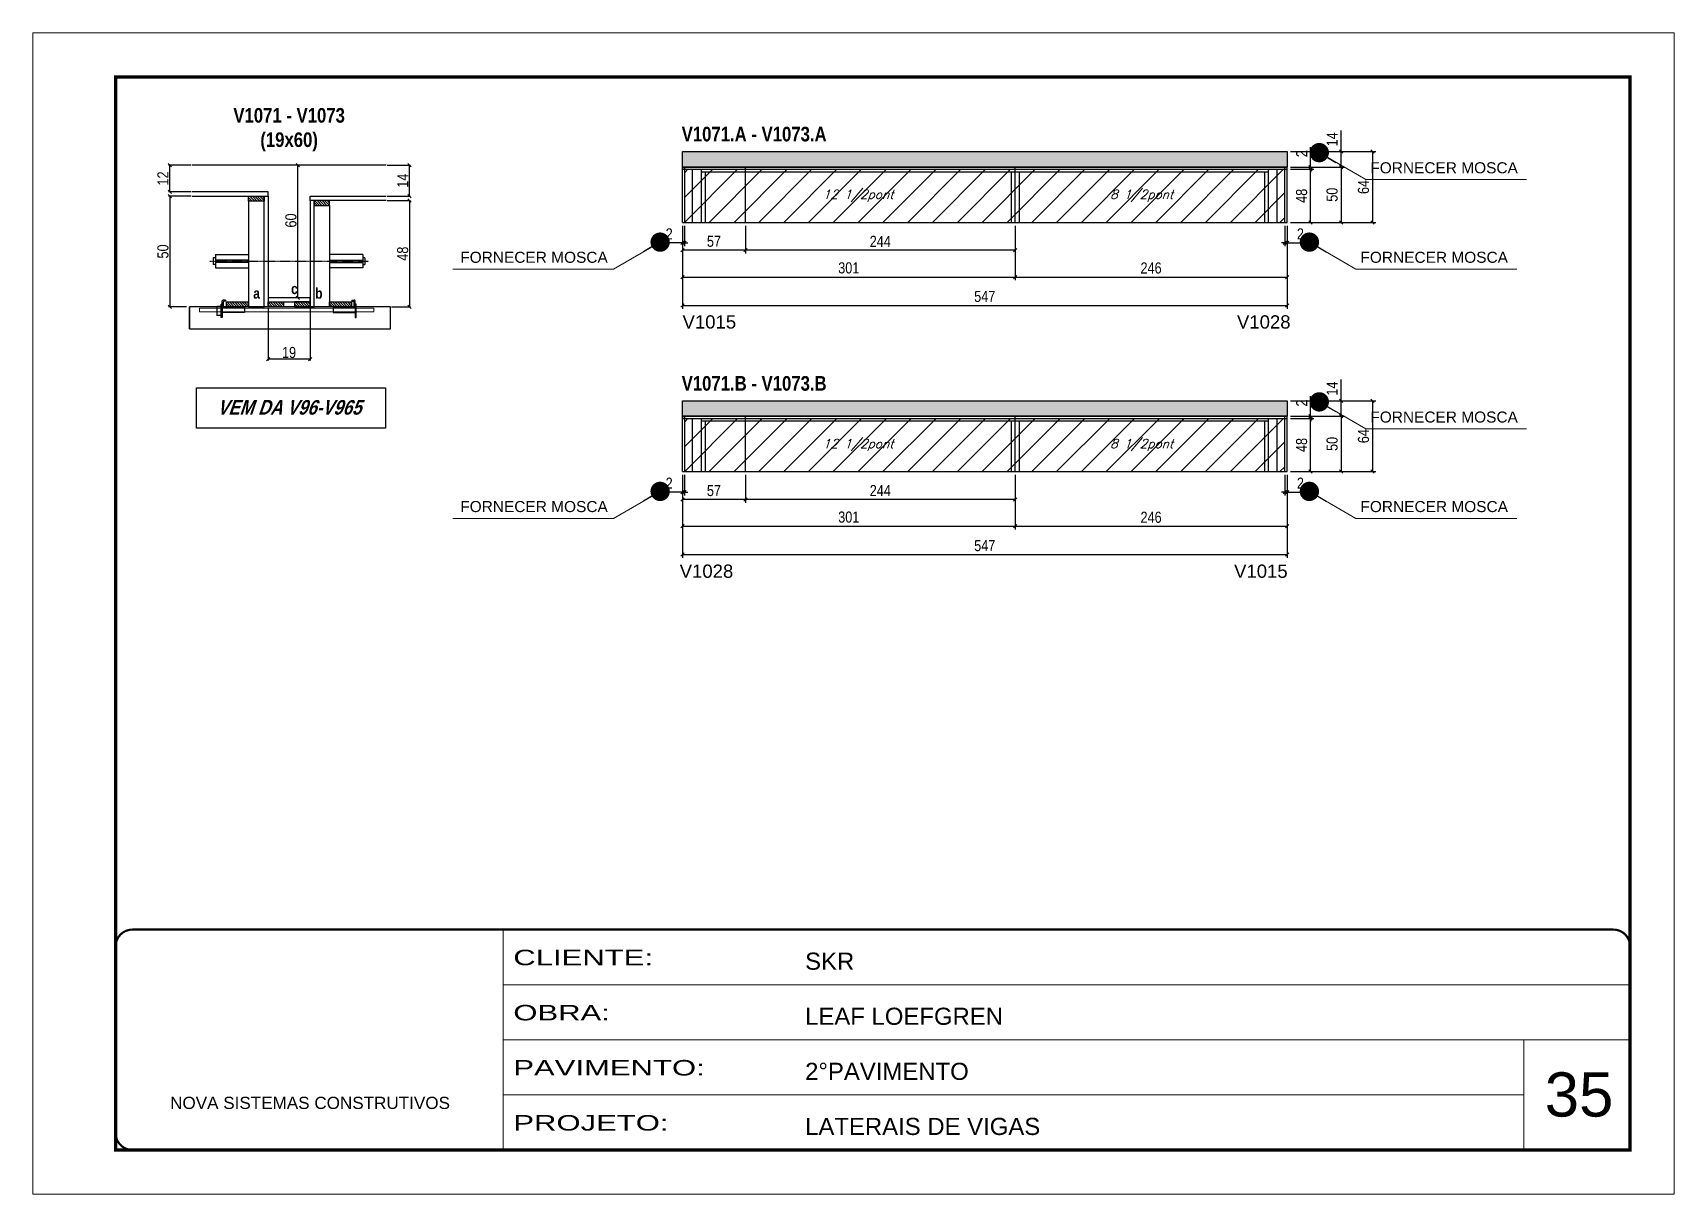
# Model space of a CAD drawing. Extents: x 3309 to 9563, y -2522 to 14608.
# Drawn here: x 6506 to 7991, y 4369 to 5419 of the extents above; entities that cross this region are included whole.
import ezdxf

# ---------------------------------------------------------------- set-up
doc = ezdxf.new("R2010")
doc.units = 0
for name, pattern in [('CONTINUO', [0]), ('DASHED', [0.75, 0.5, -0.25]), ('HIDDEN', [0.375, 0.25, -0.125])]:
    doc.linetypes.add(name, pattern=pattern)
for name, color, linetype in [('5', 5, 'Continuous'), ('barrote', 251, 'Continuous'), ('COTA', 241, 'Continuous'), ('detalhes', 4, 'Continuous'), ('NOMENCLATURA', 7, 'Continuous'), ('Painéis', 200, 'Continuous'), ('presilha', 1, 'Continuous'), ('SARR_2.2x10', 60, 'Continuous'), ('SARR_2.2x7', 40, 'Continuous'), ('SARR_3.5x7', 81, 'Continuous'), ('TENSOR', 3, 'Continuous'), ('texto', 7, 'Continuous')]:
    doc.layers.add(name, color=color, linetype=linetype)
for name, color, linetype, lineweight in [('CARIMBO', 255, 'Continuous', 9), ('CONCRETO', 251, 'Continuous', 25), ('Folhas', 255, 'Continuous', 9), ('Hachura', 251, 'Continuous', 9), ('SARRAFO DE PRESSAO', 251, 'DASHED', 9), ('SCO-___-LAJ', 2, 'Continuous', 0)]:
    doc.layers.add(name, color=color, linetype=linetype, lineweight=lineweight)
doc.styles.add('ARIAL', font='arial.ttf')
doc.styles.add('COTA TECNICA', font='techl___.ttf', dxfattribs={"height": 10})
doc.styles.add('COTA TECNICA 2X', font='techl___.ttf', dxfattribs={"height": 10})
doc.styles.add('Romans', font='romans.shx')
doc.styles.get("Standard").update_dxf_attribs({"font": 'arial.ttf'})
doc.styles.add('TECNICA', font='techb___.ttf', dxfattribs={"height": 10})
doc.styles.add('Tecnologia', font='')
doc.styles.get('Tecnologia').set_extended_font_data('Forgotten Futurist')
doc.dimstyles.new('3x', dxfattribs={"dimtxt": 10, "dimasz": 5, "dimexe": 7, "dimexo": 5, "dimgap": 4, "dimtad": 1, "dimdec": 4, "dimlfac": 0.333333, "dimdsep": 46, "dimtxsty": 'Standard', "dimblk": 'DOT', "dimcen": 0.09, "dimclrd": 1, "dimclre": 1, "dimclrt": 2, "dimadec": 0, "dimazin": 2, "dimtfac": 1, "dimtdec": 4, "dimtmove": 0, "dimatfit": 3, "dimldrblk": 'DOT', "dimfxl": 1, "dimtolj": 1, "dimtzin": 0, "dimlwd": 9, "dimlwe": 9, "dimarcsym": 0})
doc.dimstyles.new('PAINEL', dxfattribs={"dimtxt": 10, "dimasz": 3, "dimexe": 3, "dimexo": 3, "dimgap": 3, "dimtad": 1, "dimdec": 1, "dimzin": 12, "dimdsep": 46, "dimtxsty": 'COTA TECNICA', "dimblk1": 'OBLIQUE', "dimblk2": 'OBLIQUE', "dimsah": 1, "dimcen": 0.9, "dimclrd": 4, "dimclre": 4, "dimclrt": 240, "dimadec": 1, "dimazin": 3, "dimtfac": 1, "dimtdec": 1, "dimtmove": 0, "dimatfit": 3, "dimfxl": 1, "dimtolj": 1, "dimtzin": 12, "dimarcsym": 0})
doc.dimstyles.new('SECAO', dxfattribs={"dimscale": 0.333333, "dimtxt": 5, "dimasz": 9, "dimexe": 3, "dimexo": 3, "dimgap": 3, "dimtad": 1, "dimdec": 1, "dimlfac": 0.5, "dimzin": 12, "dimdsep": 46, "dimtxsty": 'COTA TECNICA 2X', "dimblk1": 'OBLIQUE', "dimblk2": 'OBLIQUE', "dimsah": 1, "dimcen": 0.9, "dimclrd": 4, "dimclre": 4, "dimclrt": 240, "dimadec": 1, "dimazin": 3, "dimtfac": 1, "dimtdec": 1, "dimtmove": 0, "dimatfit": 3, "dimfxl": 1, "dimtolj": 1, "dimtzin": 12, "dimarcsym": 0})
pattern_1 = [(135, (39954.7587, -118340.598), (-1.122532015, -1.122532015), [])]

msp = doc.modelspace()

# ---------------------------------------------------------------- texts
at = {"layer": '5', "linetype": 'Continuous'}
for s, rotation, p in [('V1015', 0.00004, (7094.19, 5151.89)), ('V1028', 0.00004, (7595.83, 5151.89)), ('V1028', 359.99996, (7091.63, 4926.52)), ('V1015', 359.99996, (7593.2, 4926.52))]:
    msp.add_text(s, height=12, rotation=rotation, dxfattribs=at).set_placement(p)
at = {"layer": 'CARIMBO', "style": 'ARIAL'}
for s, height, p in [('FORNECER MOSCA', 10, (7716.46, 5292.25, 0)), ('FORNECER MOSCA', 10, (6893.08, 5211.33, 0)), ('FORNECER MOSCA', 10, (7707.52, 5211.33, 0)), ('FORNECER MOSCA', 10, (7716.46, 5066.88, 0)), ('FORNECER MOSCA', 10, (6893.08, 4985.95, 0)), ('FORNECER MOSCA', 10, (7707.52, 4985.95, 0)), ('35', 40, (7874.23, 4439.4))]:
    msp.add_text(s, height=height, dxfattribs=at).set_placement(p)
at = {"layer": 'detalhes', "style": 'TECNICA'}
for s, p in [('a', (6705.75, 5178.93)), ('c', (6740.04, 5183.04)), ('b', (6761.72, 5178.92))]:
    msp.add_text(s, height=9.6, dxfattribs=at).set_placement(p)
at = {"layer": 'NOMENCLATURA', "style": 'TECNICA'}
for s, p in [('V1071.A - V1073.A', (7093.42, 5321.12)), ('V1071.B - V1073.B', (7093.42, 5095.74))]:
    msp.add_text(s, height=13.2, dxfattribs=at).set_placement(p)
at = {"layer": 'NOMENCLATURA', "insert": (6738.25, 5351.27), "char_height": 13.2, "attachment_point": 2, "style": 'TECNICA'}
msp.add_mtext_dynamic_manual_height_columns('V1071 - V1073\\P(19x60)', width=300.2766, gutter_width=1, heights=[0], dxfattribs=at)
at = {"layer": 'NOMENCLATURA', "insert": (6738.22, 5087.25), "char_height": 13.2, "width": 300.2766, "attachment_point": 2, "style": 'TECNICA'}
msp.add_mtext('{\\Q19;VEM DA V96-V965}', dxfattribs=at)
at = {"layer": 'texto', "color": 2, "char_height": 8, "attachment_point": 5, "style": 'Romans'}
for s, insert in [('{\\Q19;\\C256;12 1/2pont}', (7253.13, 5271.93)), ('{\\Q19;\\C256;8 1/2pont}', (7509.63, 5271.93)), ('{\\Q19;\\C256;12 1/2pont}', (7253.13, 5046.56)), ('{\\Q19;\\C256;8 1/2pont}', (7509.63, 5046.56))]:
    msp.add_mtext(s, dxfattribs=dict(at, insert=insert))

# ---------------------------------------------------------------- blocks, each defined once
blk = doc.blocks.new('9999999999')
at = {"color": 30, "linetype": 'CONTINUO'}
for p, q in [((98564.6, 34230.2), (98564.6, 34429.4)), ((98564.6, 34379.6), (99584, 34379.6)), ((98564.6, 34329.8), (99488, 34329.8)), ((99584, 34329.8), (99488, 34329.8)), ((99488, 34329.8), (99488, 34230.2)), ((98564.6, 34280), (99488, 34280))]:
    blk.add_line(p, q, dxfattribs=at)
at = {"color": 30, "linetype": 'CONTINUO', "const_width": 2}
blk.add_lwpolyline([(99584, 34230.2), (99584, 34414.4, 0.414214), (99569, 34429.4), (98229, 34429.4, 0.414214), (98214, 34414.4), (98214, 34245.2, 0.414214), (98229, 34230.2), (99584, 34230.2)], format="xyb", dxfattribs=at)
at = {"layer": 'Folhas'}
blk.add_lwpolyline([(98139, 34190.2), (99624, 34190.2), (99624, 35240.2), (98139, 35240.2)], close=True, dxfattribs=at)
at = {"layer": 'Folhas', "color": 30, "const_width": 3}
blk.add_lwpolyline([(98214, 34230.2), (99584, 34230.2), (99584, 35200.2), (98214, 35200.2)], close=True, dxfattribs=at)
at = {"color": 7, "linetype": 'Continuous', "ltscale": 5, "style": 'ARIAL'}
for s, height, p in [('SKR', 15.48, (98837.7, 34393.1)), ('LEAF LOEFGREN', 15.483, (98837.7, 34343.3)), ('2°PAVIMENTO', 15.483, (98837.7, 34293.5)), ('NOVA SISTEMAS CONSTRUTIVOS', 11.059, (98263.2, 34267.2)), ('LATERAIS DE VIGAS', 15.483, (98837.7, 34243.7))]:
    blk.add_text(s, height=height, dxfattribs=at).set_placement(p)
at = {"layer": 'Folhas', "color": 7, "style": 'Tecnologia', "width": 1.5}
for s, p in [('CLIENTE:', (98573.7, 34397.2)), ('OBRA:', (98573.7, 34347.3)), ('PAVIMENTO:', (98573.7, 34297.5)), ('PROJETO:', (98573.7, 34247.7))]:
    blk.add_text(s, height=14, dxfattribs=at).set_placement(p)
blk = doc.blocks.new('_Oblique')
at = {"color": 0, "linetype": 'ByBlock', "lineweight": -2}
blk.add_line((-0.5, -0.5), (0.5, 0.5), dxfattribs=at)
blk = doc.blocks.new('*D1289')
at = {"layer": 'COTA', "color": 4, "lineweight": -2, "transparency": 16777216}
for p, q in [((6719.2, 5170.6), (6719.2, 5123.1)), ((6757.2, 5170.6), (6757.2, 5123.1)), ((6757.2, 5124.1), (6719.2, 5124.1))]:
    blk.add_line(p, q, dxfattribs=at)
at = {"layer": 'Defpoints', "color": 0, "transparency": 16777216}
for p in [(6719.2, 5171.6), (6757.2, 5171.6), (6719.2, 5124.1)]:
    blk.add_point(p, dxfattribs=at)
at = {"layer": 'COTA', "color": 4, "lineweight": -2, "transparency": 16777216, "xscale": 3, "yscale": 3, "zscale": 3, "rotation": 180}
blk.add_blockref('_Oblique', (6719.2, 5124.1), dxfattribs=at)
at = {"layer": 'COTA', "color": 4, "lineweight": -2, "transparency": 16777216, "xscale": 3, "yscale": 3, "zscale": 3}
blk.add_blockref('_Oblique', (6757.2, 5124.1), dxfattribs=at)
at = {"layer": 'COTA', "color": 240, "transparency": 16777216, "insert": (6738.2, 5130.2), "char_height": 10, "attachment_point": 5, "style": 'COTA TECNICA 2X'}
blk.add_mtext('\\A1;19', dxfattribs=at)
blk = doc.blocks.new('PRESILHA METÁLICA 1')
at = {"layer": 'presilha'}
for p, q in [((0, 13), (6, 13)), ((0, 13), (0, 0)), ((6, 0), (0, 0)), ((6, 15.5), (7.5, 15.5)), ((6, -2.5), (6, 15.5)), ((6, 13), (6, 0)), ((7.5, 10.6), (7.5, 19.9)), ((7.5, 15.5), (7.5, -2.5)), ((37.5, 4.1), (7.5, 4.1)), ((12, 21), (8.6, 21)), ((9, 11.6), (9, 18.9)), ((12, 19.5), (9.6, 19.5)), ((37.5, 11), (9.6, 11)), ((12, 21), (12, 19.5)), ((37.5, 11), (37.5, 4.1)), ((7.5, -2.5), (6, -2.5))]:
    blk.add_line(p, q, dxfattribs=at)
for centre, radius, start, end in [((8.6, 19.9), 1.14, 90, 180), ((9.6, 18.9), 0.57, 90, 180), ((9.6, 11.6), 0.57, 180, 270)]:
    blk.add_arc(centre, radius, start, end, dxfattribs=at)
blk = doc.blocks.new('PRESILHA METÁLICA 2')
at = {"layer": 'presilha'}
for p, q in [((-5.2, 23.5), (-5.2, 22)), ((-5.2, 23.5), (-1.9, 23.5)), ((-0.8, 14.6), (-0.8, 22.4)), ((-30.8, 13.5), (-30.8, 6.6)), ((-30.8, 13.5), (-2.8, 13.5)), ((-30.8, 6.6), (-0.8, 6.6)), ((-5.2, 22), (-2.8, 22)), ((-2.2, 14.1), (-2.2, 21.4)), ((0.8, 18), (-0.8, 18)), ((-0.8, 18), (-0.8, 0)), ((-0.8, 0), (0.8, 0)), ((0.8, 0), (0.8, 18))]:
    blk.add_line(p, q, dxfattribs=at)
for centre, radius, start, end in [((-1.9, 22.4), 1.14, 0, 90), ((-2.8, 21.4), 0.57, 0, 90), ((-2.8, 14.1), 0.57, 270, 0)]:
    blk.add_arc(centre, radius, start, end, dxfattribs=at)
blk = doc.blocks.new('*D1290')
at = {"layer": 'COTA', "color": 4, "lineweight": -2, "transparency": 16777216}
for p, q in [((6649.5, 5271.6), (6629.2, 5271.6)), ((6630.2, 5271.6), (6630.2, 5171.6)), ((6645.4, 5171.6), (6629.2, 5171.6))]:
    blk.add_line(p, q, dxfattribs=at)
at = {"layer": 'Defpoints', "color": 0, "transparency": 16777216}
for p in [(6650.5, 5271.6), (6630.2, 5171.6), (6646.4, 5171.6)]:
    blk.add_point(p, dxfattribs=at)
at = {"layer": 'COTA', "color": 4, "lineweight": -2, "transparency": 16777216, "xscale": 3, "yscale": 3, "zscale": 3}
for p, rotation in [((6630.2, 5271.6), 90), ((6630.2, 5171.6), 270)]:
    blk.add_blockref('_Oblique', p, dxfattribs=dict(at, rotation=rotation))
at = {"layer": 'COTA', "color": 240, "transparency": 16777216, "insert": (6624.1, 5221.6), "char_height": 10, "attachment_point": 5, "rotation": 90, "style": 'COTA TECNICA 2X'}
blk.add_mtext('\\A1;50', dxfattribs=at)
blk = doc.blocks.new('*D1291')
at = {"layer": 'COTA', "color": 4, "lineweight": -2, "transparency": 16777216}
for p, q in [((6826.9, 5267.6), (6848.1, 5267.6)), ((6847.1, 5267.6), (6847.1, 5171.6)), ((6831, 5171.6), (6848.1, 5171.6))]:
    blk.add_line(p, q, dxfattribs=at)
at = {"layer": 'Defpoints', "color": 0, "transparency": 16777216}
for p in [(6825.9, 5267.6), (6830, 5171.6), (6847.1, 5171.6)]:
    blk.add_point(p, dxfattribs=at)
at = {"layer": 'COTA', "color": 4, "lineweight": -2, "transparency": 16777216, "xscale": 3, "yscale": 3, "zscale": 3}
for p, rotation in [((6847.1, 5267.6), 90), ((6847.1, 5171.6), 270)]:
    blk.add_blockref('_Oblique', p, dxfattribs=dict(at, rotation=rotation))
at = {"layer": 'COTA', "color": 240, "transparency": 16777216, "insert": (6841, 5219.6), "char_height": 10, "attachment_point": 5, "rotation": 90, "style": 'COTA TECNICA 2X'}
blk.add_mtext('\\A1;48', dxfattribs=at)
blk = doc.blocks.new('*D1292')
at = {"layer": 'COTA', "color": 4, "lineweight": -2, "transparency": 16777216}
for p, q in [((6756.2, 5299.6), (6745, 5299.6)), ((6746, 5179.6), (6746, 5299.6)), ((6756.2, 5179.6), (6745, 5179.6))]:
    blk.add_line(p, q, dxfattribs=at)
at = {"layer": 'Defpoints', "color": 0, "transparency": 16777216}
for p in [(6746, 5299.6), (6757.2, 5299.6), (6757.2, 5179.6)]:
    blk.add_point(p, dxfattribs=at)
at = {"layer": 'COTA', "color": 4, "lineweight": -2, "transparency": 16777216, "xscale": 3, "yscale": 3, "zscale": 3}
for p, rotation in [((6746, 5299.6), 90), ((6746, 5179.6), 270)]:
    blk.add_blockref('_Oblique', p, dxfattribs=dict(at, rotation=rotation))
at = {"layer": 'COTA', "color": 240, "transparency": 16777216, "insert": (6739.9, 5249.6), "char_height": 10, "attachment_point": 5, "rotation": 90, "style": 'COTA TECNICA 2X'}
blk.add_mtext('\\A1;60', dxfattribs=at)
blk = doc.blocks.new('*D1293')
at = {"layer": 'COTA', "color": 4, "lineweight": -2, "transparency": 16777216}
for p, q in [((6826.9, 5299.6), (6848.1, 5299.6)), ((6847.1, 5271.6), (6847.1, 5299.6)), ((6826.9, 5271.6), (6848.1, 5271.6))]:
    blk.add_line(p, q, dxfattribs=at)
at = {"layer": 'Defpoints', "color": 0, "transparency": 16777216}
for p in [(6825.9, 5299.6), (6847.1, 5299.6), (6825.9, 5271.6)]:
    blk.add_point(p, dxfattribs=at)
at = {"layer": 'COTA', "color": 4, "lineweight": -2, "transparency": 16777216, "xscale": 3, "yscale": 3, "zscale": 3}
for p, rotation in [((6847.1, 5299.6), 90), ((6847.1, 5271.6), 270)]:
    blk.add_blockref('_Oblique', p, dxfattribs=dict(at, rotation=rotation))
at = {"layer": 'COTA', "color": 240, "transparency": 16777216, "insert": (6841.1, 5285.6), "char_height": 10, "attachment_point": 5, "rotation": 90, "style": 'COTA TECNICA 2X'}
blk.add_mtext('\\A1;14', dxfattribs=at)
blk = doc.blocks.new('*D1294')
at = {"layer": 'COTA', "color": 4, "lineweight": -2, "transparency": 16777216}
for p, q in [((6649.5, 5299.6), (6629.2, 5299.6)), ((6630.2, 5275.6), (6630.2, 5299.6)), ((6649.5, 5275.6), (6629.2, 5275.6))]:
    blk.add_line(p, q, dxfattribs=at)
at = {"layer": 'Defpoints', "color": 0, "transparency": 16777216}
for p in [(6630.2, 5299.6), (6650.5, 5299.6), (6650.5, 5275.6)]:
    blk.add_point(p, dxfattribs=at)
at = {"layer": 'COTA', "color": 4, "lineweight": -2, "transparency": 16777216, "xscale": 3, "yscale": 3, "zscale": 3}
for p, rotation in [((6630.2, 5299.6), 90), ((6630.2, 5275.6), 270)]:
    blk.add_blockref('_Oblique', p, dxfattribs=dict(at, rotation=rotation))
at = {"layer": 'COTA', "color": 240, "transparency": 16777216, "insert": (6624.1, 5287.6), "char_height": 10, "attachment_point": 5, "rotation": 90, "style": 'COTA TECNICA 2X'}
blk.add_mtext('\\A1;12', dxfattribs=at)
blk = doc.blocks.new('*D1295')
at = {"layer": 'COTA', "color": 4, "linetype": 'ByBlock', "lineweight": -2, "transparency": 16777216}
for p, q in [((7395.1, 5244.9), (7395.1, 5195.5)), ((7641.1, 5244.9), (7641.1, 5195.5)), ((7395.1, 5198.5), (7641.1, 5198.5))]:
    blk.add_line(p, q, dxfattribs=at)
at = {"layer": 'Defpoints', "color": 0, "linetype": 'ByBlock', "transparency": 16777216}
for p in [(7395.1, 5247.9), (7641.1, 5247.9), (7641.1, 5198.5)]:
    blk.add_point(p, dxfattribs=at)
at = {"layer": 'COTA', "color": 4, "linetype": 'ByBlock', "lineweight": -2, "transparency": 16777216, "xscale": 3, "yscale": 3, "zscale": 3, "rotation": 180}
blk.add_blockref('_Oblique', (7395.1, 5198.5), dxfattribs=at)
at = {"layer": 'COTA', "color": 4, "linetype": 'ByBlock', "lineweight": -2, "transparency": 16777216, "xscale": 3, "yscale": 3, "zscale": 3}
blk.add_blockref('_Oblique', (7641.1, 5198.5), dxfattribs=at)
at = {"layer": 'COTA', "color": 240, "linetype": 'ByBlock', "transparency": 16777216, "insert": (7518.1, 5206.6), "char_height": 10, "attachment_point": 5, "style": 'COTA TECNICA'}
blk.add_mtext('\\A1;246', dxfattribs=at)
blk = doc.blocks.new('*D1300')
at = {"layer": 'COTA', "color": 4, "linetype": 'ByBlock', "lineweight": -2, "transparency": 16777216}
for p, q in [((7094.1, 5244.9), (7094.1, 5169.8)), ((7641.1, 5244.9), (7641.1, 5169.8)), ((7094.1, 5172.8), (7641.1, 5172.8))]:
    blk.add_line(p, q, dxfattribs=at)
at = {"layer": 'Defpoints', "color": 0, "linetype": 'ByBlock', "transparency": 16777216}
for p in [(7094.1, 5247.9), (7641.1, 5247.9), (7641.1, 5172.8)]:
    blk.add_point(p, dxfattribs=at)
at = {"layer": 'COTA', "color": 4, "linetype": 'ByBlock', "lineweight": -2, "transparency": 16777216, "xscale": 3, "yscale": 3, "zscale": 3, "rotation": 180}
blk.add_blockref('_Oblique', (7094.1, 5172.8), dxfattribs=at)
at = {"layer": 'COTA', "color": 4, "linetype": 'ByBlock', "lineweight": -2, "transparency": 16777216, "xscale": 3, "yscale": 3, "zscale": 3}
blk.add_blockref('_Oblique', (7641.1, 5172.8), dxfattribs=at)
at = {"layer": 'COTA', "color": 240, "linetype": 'ByBlock', "transparency": 16777216, "insert": (7367.6, 5180.9), "char_height": 10, "attachment_point": 5, "style": 'COTA TECNICA'}
blk.add_mtext('\\A1;547', dxfattribs=at)
blk = doc.blocks.new('*D1296')
at = {"layer": 'COTA', "color": 4, "lineweight": -2, "transparency": 16777216}
for p, q in [((7151.1, 5244.9), (7151.1, 5219.7)), ((7395.1, 5244.9), (7395.1, 5219.7)), ((7395.1, 5222.7), (7151.1, 5222.7))]:
    blk.add_line(p, q, dxfattribs=at)
at = {"layer": 'Defpoints', "color": 0, "transparency": 16777216}
for p in [(7151.1, 5247.9, 0), (7395.1, 5247.9, 0), (7151.1, 5222.7)]:
    blk.add_point(p, dxfattribs=at)
at = {"layer": 'COTA', "color": 4, "lineweight": -2, "transparency": 16777216, "xscale": 3, "yscale": 3, "zscale": 3, "rotation": 180}
blk.add_blockref('_Oblique', (7151.1, 5222.7), dxfattribs=at)
at = {"layer": 'COTA', "color": 4, "lineweight": -2, "transparency": 16777216, "xscale": 3, "yscale": 3, "zscale": 3}
blk.add_blockref('_Oblique', (7395.1, 5222.7), dxfattribs=at)
at = {"layer": 'COTA', "color": 240, "transparency": 16777216, "insert": (7273.1, 5230.7), "char_height": 10, "attachment_point": 5, "style": 'COTA TECNICA'}
blk.add_mtext('\\A1;244', dxfattribs=at)
blk = doc.blocks.new('*D1301')
at = {"layer": 'COTA', "color": 4, "lineweight": -2, "transparency": 16777216}
for p, q in [((7094.1, 5244.9), (7094.1, 5219.7)), ((7151.1, 5244.9), (7151.1, 5219.7)), ((7151.1, 5222.7), (7094.1, 5222.7))]:
    blk.add_line(p, q, dxfattribs=at)
at = {"layer": 'Defpoints', "color": 0, "transparency": 16777216}
for p in [(7094.1, 5247.9, 0), (7151.1, 5247.9, 0), (7094.1, 5222.7)]:
    blk.add_point(p, dxfattribs=at)
at = {"layer": 'COTA', "color": 4, "lineweight": -2, "transparency": 16777216, "xscale": 3, "yscale": 3, "zscale": 3, "rotation": 180}
blk.add_blockref('_Oblique', (7094.1, 5222.7), dxfattribs=at)
at = {"layer": 'COTA', "color": 4, "lineweight": -2, "transparency": 16777216, "xscale": 3, "yscale": 3, "zscale": 3}
blk.add_blockref('_Oblique', (7151.1, 5222.7), dxfattribs=at)
at = {"layer": 'COTA', "color": 240, "transparency": 16777216, "insert": (7122.6, 5230.8), "char_height": 10, "attachment_point": 5, "style": 'COTA TECNICA'}
blk.add_mtext('\\A1;57', dxfattribs=at)
blk = doc.blocks.new('*D1302')
at = {"layer": 'COTA', "color": 4, "lineweight": -2, "transparency": 16777216}
for p, q in [((7094.1, 5244.9), (7094.1, 5195.5)), ((7395.1, 5244.9), (7395.1, 5195.5)), ((7094.1, 5198.5), (7395.1, 5198.5))]:
    blk.add_line(p, q, dxfattribs=at)
at = {"layer": 'Defpoints', "color": 0, "transparency": 16777216}
for p in [(7094.1, 5247.9), (7395.1, 5247.9), (7395.1, 5198.5)]:
    blk.add_point(p, dxfattribs=at)
at = {"layer": 'COTA', "color": 4, "lineweight": -2, "transparency": 16777216, "xscale": 3, "yscale": 3, "zscale": 3, "rotation": 180}
blk.add_blockref('_Oblique', (7094.1, 5198.5), dxfattribs=at)
at = {"layer": 'COTA', "color": 4, "lineweight": -2, "transparency": 16777216, "xscale": 3, "yscale": 3, "zscale": 3}
blk.add_blockref('_Oblique', (7395.1, 5198.5), dxfattribs=at)
at = {"layer": 'COTA', "color": 240, "transparency": 16777216, "insert": (7244.6, 5206.7), "char_height": 10, "attachment_point": 5, "style": 'COTA TECNICA'}
blk.add_mtext('\\A1;301', dxfattribs=at)
blk = doc.blocks.new('_Dot')
at = {"color": 0, "linetype": 'ByBlock', "lineweight": -2}
blk.add_line((-0.5, 0), (-1, 0), dxfattribs=at)
at = {"color": 0, "linetype": 'ByBlock', "const_width": 0.5}
blk.add_lwpolyline([(-0.25, 0, 1), (0.25, 0, 1)], format="xyb", close=True, dxfattribs=at)
blk = doc.blocks.new('*D1297')
at = {"layer": 'COTA', "color": 4, "lineweight": -2, "transparency": 16777216}
for p, q in [((7644.1, 5297.9), (7693, 5297.9)), ((7690, 5297.9), (7690, 5247.9)), ((7644.1, 5247.9), (7693, 5247.9))]:
    blk.add_line(p, q, dxfattribs=at)
at = {"layer": 'Defpoints', "color": 0, "transparency": 16777216}
for p in [(7641.1, 5297.9, 0), (7641.1, 5247.9, 0), (7690, 5247.9)]:
    blk.add_point(p, dxfattribs=at)
at = {"layer": 'COTA', "color": 4, "lineweight": -2, "transparency": 16777216, "xscale": 3, "yscale": 3, "zscale": 3}
for p, rotation in [((7690, 5297.9), 90), ((7690, 5247.9), 270)]:
    blk.add_blockref('_Oblique', p, dxfattribs=dict(at, rotation=rotation))
at = {"layer": 'COTA', "color": 240, "transparency": 16777216, "insert": (7681.9, 5272.9), "char_height": 10, "attachment_point": 5, "rotation": 90, "style": 'COTA TECNICA'}
blk.add_mtext('\\A1;50', dxfattribs=at)
blk = doc.blocks.new('*D1298')
at = {"layer": 'COTA', "color": 4, "lineweight": -2, "transparency": 16777216}
for p, q in [((7690, 5311.9), (7690, 5331)), ((7644.1, 5311.9), (7693, 5311.9)), ((7690, 5297.9), (7690, 5311.9)), ((7644.1, 5297.9), (7693, 5297.9))]:
    blk.add_line(p, q, dxfattribs=at)
at = {"layer": 'Defpoints', "color": 0, "transparency": 16777216}
for p in [(7641.1, 5311.9, 0), (7690, 5311.9), (7641.1, 5297.9, 0)]:
    blk.add_point(p, dxfattribs=at)
at = {"layer": 'COTA', "color": 4, "lineweight": -2, "transparency": 16777216, "xscale": 3, "yscale": 3, "zscale": 3}
for p, rotation in [((7690, 5311.9), 90), ((7690, 5297.9), 270)]:
    blk.add_blockref('_Oblique', p, dxfattribs=dict(at, rotation=rotation))
at = {"layer": 'COTA', "color": 240, "transparency": 16777216, "insert": (7681.9, 5323), "char_height": 10, "attachment_point": 5, "rotation": 90, "style": 'COTA TECNICA'}
blk.add_mtext('\\A1;14', dxfattribs=at)
blk = doc.blocks.new('*D1299')
at = {"layer": 'COTA', "color": 4, "lineweight": -2, "transparency": 16777216}
for p, q in [((7644.1, 5311.9), (7721.4, 5311.9)), ((7718.4, 5311.9), (7718.4, 5247.9)), ((7644.1, 5247.9), (7721.4, 5247.9))]:
    blk.add_line(p, q, dxfattribs=at)
at = {"layer": 'Defpoints', "color": 0, "transparency": 16777216}
for p in [(7641.1, 5311.9, 0), (7641.1, 5247.9, 0), (7718.4, 5247.9)]:
    blk.add_point(p, dxfattribs=at)
at = {"layer": 'COTA', "color": 4, "lineweight": -2, "transparency": 16777216, "xscale": 3, "yscale": 3, "zscale": 3}
for p, rotation in [((7718.4, 5311.9), 90), ((7718.4, 5247.9), 270)]:
    blk.add_blockref('_Oblique', p, dxfattribs=dict(at, rotation=rotation))
at = {"layer": 'COTA', "color": 240, "transparency": 16777216, "insert": (7710.3, 5279.9), "char_height": 10, "attachment_point": 5, "rotation": 90, "style": 'COTA TECNICA'}
blk.add_mtext('\\A1;64', dxfattribs=at)
blk = doc.blocks.new('*D1303')
at = {"layer": 'COTA', "color": 4, "lineweight": -2, "transparency": 16777216}
for p, q in [((7639.1, 5244.9), (7639.1, 5226.5)), ((7641.1, 5244.9), (7641.1, 5226.5)), ((7639.1, 5229.5), (7636.1, 5229.5)), ((7639.1, 5229.5), (7641.1, 5229.5)), ((7641.1, 5229.5), (7659.2, 5229.5))]:
    blk.add_line(p, q, dxfattribs=at)
at = {"layer": 'Defpoints', "color": 0, "transparency": 16777216}
for p in [(7639.1, 5247.9), (7641.1, 5247.9), (7641.1, 5229.5)]:
    blk.add_point(p, dxfattribs=at)
at = {"layer": 'COTA', "color": 4, "lineweight": -2, "transparency": 16777216, "xscale": 3, "yscale": 3, "zscale": 3}
blk.add_blockref('_Oblique', (7639.1, 5229.5), dxfattribs=at)
at = {"layer": 'COTA', "color": 4, "lineweight": -2, "transparency": 16777216, "xscale": 3, "yscale": 3, "zscale": 3, "rotation": 180}
blk.add_blockref('_Oblique', (7641.1, 5229.5), dxfattribs=at)
at = {"layer": 'COTA', "color": 240, "transparency": 16777216, "insert": (7653.2, 5237.5), "char_height": 10, "attachment_point": 5, "style": 'COTA TECNICA'}
blk.add_mtext('\\A1;2', dxfattribs=at)
blk = doc.blocks.new('*D1304')
at = {"layer": 'COTA', "color": 4, "lineweight": -2, "transparency": 16777216}
for p, q in [((7644.1, 5295.9), (7665.4, 5295.9)), ((7662.4, 5247.9), (7662.4, 5295.9)), ((7644.1, 5247.9), (7665.4, 5247.9))]:
    blk.add_line(p, q, dxfattribs=at)
at = {"layer": 'Defpoints', "color": 0, "transparency": 16777216}
for p in [(7641.1, 5295.9), (7662.4, 5295.9), (7641.1, 5247.9)]:
    blk.add_point(p, dxfattribs=at)
at = {"layer": 'COTA', "color": 4, "lineweight": -2, "transparency": 16777216, "xscale": 3, "yscale": 3, "zscale": 3}
for p, rotation in [((7662.4, 5295.9), 90), ((7662.4, 5247.9), 270)]:
    blk.add_blockref('_Oblique', p, dxfattribs=dict(at, rotation=rotation))
at = {"layer": 'COTA', "color": 240, "transparency": 16777216, "insert": (7654.3, 5271.9), "char_height": 10, "attachment_point": 5, "rotation": 90, "style": 'COTA TECNICA'}
blk.add_mtext('\\A1;48', dxfattribs=at)
blk = doc.blocks.new('*D1305')
at = {"layer": 'COTA', "color": 4, "lineweight": -2, "transparency": 16777216}
for p, q in [((7662.4, 5297.9), (7662.4, 5316)), ((7644.1, 5297.9), (7665.4, 5297.9)), ((7644.1, 5295.9), (7665.4, 5295.9)), ((7662.4, 5295.9), (7662.4, 5297.9)), ((7662.4, 5295.9), (7662.4, 5292.9))]:
    blk.add_line(p, q, dxfattribs=at)
at = {"layer": 'Defpoints', "color": 0, "transparency": 16777216}
for p in [(7641.1, 5297.9), (7641.1, 5295.9), (7662.4, 5297.9)]:
    blk.add_point(p, dxfattribs=at)
at = {"layer": 'COTA', "color": 4, "lineweight": -2, "transparency": 16777216, "xscale": 3, "yscale": 3, "zscale": 3}
for p, rotation in [((7662.4, 5297.9), 270), ((7662.4, 5295.9), 90)]:
    blk.add_blockref('_Oblique', p, dxfattribs=dict(at, rotation=rotation))
at = {"layer": 'COTA', "color": 240, "transparency": 16777216, "insert": (7654.4, 5310), "char_height": 10, "attachment_point": 5, "rotation": 90, "style": 'COTA TECNICA'}
blk.add_mtext('\\A1;2', dxfattribs=at)
blk = doc.blocks.new('*D1306')
at = {"layer": 'COTA', "color": 4, "lineweight": -2, "transparency": 16777216}
for p, q in [((7094.1, 5244.9), (7094.1, 5226.5)), ((7096.1, 5244.9), (7096.1, 5226.5)), ((7094.1, 5229.5), (7076, 5229.5)), ((7096.1, 5229.5), (7094.1, 5229.5)), ((7096.1, 5229.5), (7099.1, 5229.5))]:
    blk.add_line(p, q, dxfattribs=at)
at = {"layer": 'Defpoints', "color": 0, "transparency": 16777216}
for p in [(7094.1, 5247.9), (7096.1, 5247.9), (7094.1, 5229.5)]:
    blk.add_point(p, dxfattribs=at)
at = {"layer": 'COTA', "color": 4, "lineweight": -2, "transparency": 16777216, "xscale": 3, "yscale": 3, "zscale": 3}
blk.add_blockref('_Oblique', (7094.1, 5229.5), dxfattribs=at)
at = {"layer": 'COTA', "color": 4, "lineweight": -2, "transparency": 16777216, "xscale": 3, "yscale": 3, "zscale": 3, "rotation": 180}
blk.add_blockref('_Oblique', (7096.1, 5229.5), dxfattribs=at)
at = {"layer": 'COTA', "color": 240, "transparency": 16777216, "insert": (7082.1, 5237.5), "char_height": 10, "attachment_point": 5, "style": 'COTA TECNICA'}
blk.add_mtext('\\A1;2', dxfattribs=at)
blk = doc.blocks.new('*D1308')
at = {"layer": 'COTA', "color": 4, "linetype": 'ByBlock', "lineweight": -2, "transparency": 16777216}
for p, q in [((7395.1, 5019.6), (7395.1, 4970.1)), ((7641.1, 5019.6), (7641.1, 4970.1)), ((7395.1, 4973.1), (7641.1, 4973.1))]:
    blk.add_line(p, q, dxfattribs=at)
at = {"layer": 'Defpoints', "color": 0, "linetype": 'ByBlock', "transparency": 16777216}
for p in [(7395.1, 5022.6), (7641.1, 5022.6), (7641.1, 4973.1)]:
    blk.add_point(p, dxfattribs=at)
at = {"layer": 'COTA', "color": 4, "linetype": 'ByBlock', "lineweight": -2, "transparency": 16777216, "xscale": 3, "yscale": 3, "zscale": 3, "rotation": 180}
blk.add_blockref('_Oblique', (7395.1, 4973.1), dxfattribs=at)
at = {"layer": 'COTA', "color": 4, "linetype": 'ByBlock', "lineweight": -2, "transparency": 16777216, "xscale": 3, "yscale": 3, "zscale": 3}
blk.add_blockref('_Oblique', (7641.1, 4973.1), dxfattribs=at)
at = {"layer": 'COTA', "color": 240, "linetype": 'ByBlock', "transparency": 16777216, "insert": (7518.1, 4981.2), "char_height": 10, "attachment_point": 5, "style": 'COTA TECNICA'}
blk.add_mtext('\\A1;246', dxfattribs=at)
blk = doc.blocks.new('*D1316')
at = {"layer": 'COTA', "color": 4, "linetype": 'ByBlock', "lineweight": -2, "transparency": 16777216}
for p, q in [((7094.1, 5019.6), (7094.1, 4944.5)), ((7641.1, 5019.6), (7641.1, 4944.5)), ((7094.1, 4947.5), (7641.1, 4947.5))]:
    blk.add_line(p, q, dxfattribs=at)
at = {"layer": 'Defpoints', "color": 0, "linetype": 'ByBlock', "transparency": 16777216}
for p in [(7094.1, 5022.6), (7641.1, 5022.6), (7641.1, 4947.5)]:
    blk.add_point(p, dxfattribs=at)
at = {"layer": 'COTA', "color": 4, "linetype": 'ByBlock', "lineweight": -2, "transparency": 16777216, "xscale": 3, "yscale": 3, "zscale": 3, "rotation": 180}
blk.add_blockref('_Oblique', (7094.1, 4947.5), dxfattribs=at)
at = {"layer": 'COTA', "color": 4, "linetype": 'ByBlock', "lineweight": -2, "transparency": 16777216, "xscale": 3, "yscale": 3, "zscale": 3}
blk.add_blockref('_Oblique', (7641.1, 4947.5), dxfattribs=at)
at = {"layer": 'COTA', "color": 240, "linetype": 'ByBlock', "transparency": 16777216, "insert": (7367.6, 4955.6), "char_height": 10, "attachment_point": 5, "style": 'COTA TECNICA'}
blk.add_mtext('\\A1;547', dxfattribs=at)
blk = doc.blocks.new('*D1309')
at = {"layer": 'COTA', "color": 4, "lineweight": -2, "transparency": 16777216}
for p, q in [((7151.1, 5019.6), (7151.1, 4994.3)), ((7395.1, 5019.6), (7395.1, 4994.3)), ((7395.1, 4997.3), (7151.1, 4997.3))]:
    blk.add_line(p, q, dxfattribs=at)
at = {"layer": 'Defpoints', "color": 0, "transparency": 16777216}
for p in [(7151.1, 5022.6, 0), (7395.1, 5022.6, 0), (7151.1, 4997.3)]:
    blk.add_point(p, dxfattribs=at)
at = {"layer": 'COTA', "color": 4, "lineweight": -2, "transparency": 16777216, "xscale": 3, "yscale": 3, "zscale": 3, "rotation": 180}
blk.add_blockref('_Oblique', (7151.1, 4997.3), dxfattribs=at)
at = {"layer": 'COTA', "color": 4, "lineweight": -2, "transparency": 16777216, "xscale": 3, "yscale": 3, "zscale": 3}
blk.add_blockref('_Oblique', (7395.1, 4997.3), dxfattribs=at)
at = {"layer": 'COTA', "color": 240, "transparency": 16777216, "insert": (7273.1, 5005.4), "char_height": 10, "attachment_point": 5, "style": 'COTA TECNICA'}
blk.add_mtext('\\A1;244', dxfattribs=at)
blk = doc.blocks.new('*D1317')
at = {"layer": 'COTA', "color": 4, "lineweight": -2, "transparency": 16777216}
for p, q in [((7094.1, 5019.6), (7094.1, 4994.3)), ((7151.1, 5019.6), (7151.1, 4994.3)), ((7151.1, 4997.3), (7094.1, 4997.3))]:
    blk.add_line(p, q, dxfattribs=at)
at = {"layer": 'Defpoints', "color": 0, "transparency": 16777216}
for p in [(7094.1, 5022.6, 0), (7151.1, 5022.6, 0), (7094.1, 4997.3)]:
    blk.add_point(p, dxfattribs=at)
at = {"layer": 'COTA', "color": 4, "lineweight": -2, "transparency": 16777216, "xscale": 3, "yscale": 3, "zscale": 3, "rotation": 180}
blk.add_blockref('_Oblique', (7094.1, 4997.3), dxfattribs=at)
at = {"layer": 'COTA', "color": 4, "lineweight": -2, "transparency": 16777216, "xscale": 3, "yscale": 3, "zscale": 3}
blk.add_blockref('_Oblique', (7151.1, 4997.3), dxfattribs=at)
at = {"layer": 'COTA', "color": 240, "transparency": 16777216, "insert": (7122.6, 5005.4), "char_height": 10, "attachment_point": 5, "style": 'COTA TECNICA'}
blk.add_mtext('\\A1;57', dxfattribs=at)
blk = doc.blocks.new('*D1318')
at = {"layer": 'COTA', "color": 4, "lineweight": -2, "transparency": 16777216}
for p, q in [((7094.1, 5019.6), (7094.1, 4970.1)), ((7395.1, 5019.6), (7395.1, 4970.1)), ((7094.1, 4973.1), (7395.1, 4973.1))]:
    blk.add_line(p, q, dxfattribs=at)
at = {"layer": 'Defpoints', "color": 0, "transparency": 16777216}
for p in [(7094.1, 5022.6), (7395.1, 5022.6), (7395.1, 4973.1)]:
    blk.add_point(p, dxfattribs=at)
at = {"layer": 'COTA', "color": 4, "lineweight": -2, "transparency": 16777216, "xscale": 3, "yscale": 3, "zscale": 3, "rotation": 180}
blk.add_blockref('_Oblique', (7094.1, 4973.1), dxfattribs=at)
at = {"layer": 'COTA', "color": 4, "lineweight": -2, "transparency": 16777216, "xscale": 3, "yscale": 3, "zscale": 3}
blk.add_blockref('_Oblique', (7395.1, 4973.1), dxfattribs=at)
at = {"layer": 'COTA', "color": 240, "transparency": 16777216, "insert": (7244.6, 4981.4), "char_height": 10, "attachment_point": 5, "style": 'COTA TECNICA'}
blk.add_mtext('\\A1;301', dxfattribs=at)
blk = doc.blocks.new('*D1310')
at = {"layer": 'COTA', "color": 4, "lineweight": -2, "transparency": 16777216}
for p, q in [((7644.1, 5072.6), (7693, 5072.6)), ((7690, 5072.6), (7690, 5022.6)), ((7644.1, 5022.6), (7693, 5022.6))]:
    blk.add_line(p, q, dxfattribs=at)
at = {"layer": 'Defpoints', "color": 0, "transparency": 16777216}
for p in [(7641.1, 5072.6, 0), (7641.1, 5022.6, 0), (7690, 5022.6)]:
    blk.add_point(p, dxfattribs=at)
at = {"layer": 'COTA', "color": 4, "lineweight": -2, "transparency": 16777216, "xscale": 3, "yscale": 3, "zscale": 3}
for p, rotation in [((7690, 5072.6), 90), ((7690, 5022.6), 270)]:
    blk.add_blockref('_Oblique', p, dxfattribs=dict(at, rotation=rotation))
at = {"layer": 'COTA', "color": 240, "transparency": 16777216, "insert": (7681.9, 5047.6), "char_height": 10, "attachment_point": 5, "rotation": 90, "style": 'COTA TECNICA'}
blk.add_mtext('\\A1;50', dxfattribs=at)
blk = doc.blocks.new('*D1311')
at = {"layer": 'COTA', "color": 4, "lineweight": -2, "transparency": 16777216}
for p, q in [((7690, 5086.6), (7690, 5105.7)), ((7644.1, 5086.6), (7693, 5086.6)), ((7690, 5072.6), (7690, 5086.6)), ((7644.1, 5072.6), (7693, 5072.6))]:
    blk.add_line(p, q, dxfattribs=at)
at = {"layer": 'Defpoints', "color": 0, "transparency": 16777216}
for p in [(7641.1, 5086.6, 0), (7690, 5086.6), (7641.1, 5072.6, 0)]:
    blk.add_point(p, dxfattribs=at)
at = {"layer": 'COTA', "color": 4, "lineweight": -2, "transparency": 16777216, "xscale": 3, "yscale": 3, "zscale": 3}
for p, rotation in [((7690, 5086.6), 90), ((7690, 5072.6), 270)]:
    blk.add_blockref('_Oblique', p, dxfattribs=dict(at, rotation=rotation))
at = {"layer": 'COTA', "color": 240, "transparency": 16777216, "insert": (7681.9, 5097.6), "char_height": 10, "attachment_point": 5, "rotation": 90, "style": 'COTA TECNICA'}
blk.add_mtext('\\A1;14', dxfattribs=at)
blk = doc.blocks.new('*D1312')
at = {"layer": 'COTA', "color": 4, "lineweight": -2, "transparency": 16777216}
for p, q in [((7644.1, 5086.6), (7721.4, 5086.6)), ((7718.4, 5086.6), (7718.4, 5022.6)), ((7644.1, 5022.6), (7721.4, 5022.6))]:
    blk.add_line(p, q, dxfattribs=at)
at = {"layer": 'Defpoints', "color": 0, "transparency": 16777216}
for p in [(7641.1, 5086.6, 0), (7641.1, 5022.6, 0), (7718.4, 5022.6)]:
    blk.add_point(p, dxfattribs=at)
at = {"layer": 'COTA', "color": 4, "lineweight": -2, "transparency": 16777216, "xscale": 3, "yscale": 3, "zscale": 3}
for p, rotation in [((7718.4, 5086.6), 90), ((7718.4, 5022.6), 270)]:
    blk.add_blockref('_Oblique', p, dxfattribs=dict(at, rotation=rotation))
at = {"layer": 'COTA', "color": 240, "transparency": 16777216, "insert": (7710.3, 5054.6), "char_height": 10, "attachment_point": 5, "rotation": 90, "style": 'COTA TECNICA'}
blk.add_mtext('\\A1;64', dxfattribs=at)
blk = doc.blocks.new('*D1313')
at = {"layer": 'COTA', "color": 4, "lineweight": -2, "transparency": 16777216}
for p, q in [((7639.1, 5019.6), (7639.1, 5001.1)), ((7641.1, 5019.6), (7641.1, 5001.1)), ((7639.1, 5004.1), (7636.1, 5004.1)), ((7639.1, 5004.1), (7641.1, 5004.1)), ((7641.1, 5004.1), (7659.2, 5004.1))]:
    blk.add_line(p, q, dxfattribs=at)
at = {"layer": 'Defpoints', "color": 0, "transparency": 16777216}
for p in [(7639.1, 5022.6), (7641.1, 5022.6), (7641.1, 5004.1)]:
    blk.add_point(p, dxfattribs=at)
at = {"layer": 'COTA', "color": 4, "lineweight": -2, "transparency": 16777216, "xscale": 3, "yscale": 3, "zscale": 3}
blk.add_blockref('_Oblique', (7639.1, 5004.1), dxfattribs=at)
at = {"layer": 'COTA', "color": 4, "lineweight": -2, "transparency": 16777216, "xscale": 3, "yscale": 3, "zscale": 3, "rotation": 180}
blk.add_blockref('_Oblique', (7641.1, 5004.1), dxfattribs=at)
at = {"layer": 'COTA', "color": 240, "transparency": 16777216, "insert": (7653.2, 5012.1), "char_height": 10, "attachment_point": 5, "style": 'COTA TECNICA'}
blk.add_mtext('\\A1;2', dxfattribs=at)
blk = doc.blocks.new('*D1314')
at = {"layer": 'COTA', "color": 4, "lineweight": -2, "transparency": 16777216}
for p, q in [((7644.1, 5070.6), (7665.4, 5070.6)), ((7662.4, 5022.6), (7662.4, 5070.6)), ((7644.1, 5022.6), (7665.4, 5022.6))]:
    blk.add_line(p, q, dxfattribs=at)
at = {"layer": 'Defpoints', "color": 0, "transparency": 16777216}
for p in [(7641.1, 5070.6), (7662.4, 5070.6), (7641.1, 5022.6)]:
    blk.add_point(p, dxfattribs=at)
at = {"layer": 'COTA', "color": 4, "lineweight": -2, "transparency": 16777216, "xscale": 3, "yscale": 3, "zscale": 3}
for p, rotation in [((7662.4, 5070.6), 90), ((7662.4, 5022.6), 270)]:
    blk.add_blockref('_Oblique', p, dxfattribs=dict(at, rotation=rotation))
at = {"layer": 'COTA', "color": 240, "transparency": 16777216, "insert": (7654.3, 5046.6), "char_height": 10, "attachment_point": 5, "rotation": 90, "style": 'COTA TECNICA'}
blk.add_mtext('\\A1;48', dxfattribs=at)
blk = doc.blocks.new('*D1315')
at = {"layer": 'COTA', "color": 4, "lineweight": -2, "transparency": 16777216}
for p, q in [((7662.4, 5072.6), (7662.4, 5090.7)), ((7644.1, 5072.6), (7665.4, 5072.6)), ((7644.1, 5070.6), (7665.4, 5070.6)), ((7662.4, 5070.6), (7662.4, 5072.6)), ((7662.4, 5070.6), (7662.4, 5067.6))]:
    blk.add_line(p, q, dxfattribs=at)
at = {"layer": 'Defpoints', "color": 0, "transparency": 16777216}
for p in [(7641.1, 5072.6), (7641.1, 5070.6), (7662.4, 5072.6)]:
    blk.add_point(p, dxfattribs=at)
at = {"layer": 'COTA', "color": 4, "lineweight": -2, "transparency": 16777216, "xscale": 3, "yscale": 3, "zscale": 3}
for p, rotation in [((7662.4, 5072.6), 270), ((7662.4, 5070.6), 90)]:
    blk.add_blockref('_Oblique', p, dxfattribs=dict(at, rotation=rotation))
at = {"layer": 'COTA', "color": 240, "transparency": 16777216, "insert": (7654.4, 5084.6), "char_height": 10, "attachment_point": 5, "rotation": 90, "style": 'COTA TECNICA'}
blk.add_mtext('\\A1;2', dxfattribs=at)
blk = doc.blocks.new('*D1307')
at = {"layer": 'COTA', "color": 4, "lineweight": -2, "transparency": 16777216}
for p, q in [((7094.1, 5019.6), (7094.1, 5001.1)), ((7096.1, 5019.6), (7096.1, 5001.1)), ((7094.1, 5004.1), (7076, 5004.1)), ((7096.1, 5004.1), (7094.1, 5004.1)), ((7096.1, 5004.1), (7099.1, 5004.1))]:
    blk.add_line(p, q, dxfattribs=at)
at = {"layer": 'Defpoints', "color": 0, "transparency": 16777216}
for p in [(7094.1, 5022.6), (7096.1, 5022.6), (7094.1, 5004.1)]:
    blk.add_point(p, dxfattribs=at)
at = {"layer": 'COTA', "color": 4, "lineweight": -2, "transparency": 16777216, "xscale": 3, "yscale": 3, "zscale": 3}
blk.add_blockref('_Oblique', (7094.1, 5004.1), dxfattribs=at)
at = {"layer": 'COTA', "color": 4, "lineweight": -2, "transparency": 16777216, "xscale": 3, "yscale": 3, "zscale": 3, "rotation": 180}
blk.add_blockref('_Oblique', (7096.1, 5004.1), dxfattribs=at)
at = {"layer": 'COTA', "color": 240, "transparency": 16777216, "insert": (7082.1, 5012.1), "char_height": 10, "attachment_point": 5, "style": 'COTA TECNICA'}
blk.add_mtext('\\A1;2', dxfattribs=at)

# ---------------------------------------------------------------- dimensions: what is measured, and where the dimension line sits
at = {"layer": 'COTA'}
for base, p1, p2, angle, dimstyle, picture, middle in [((7690.01, 5311.93, 0), (7641.13, 5297.93), (7641.13, 5311.93), 90, 'PAINEL', '*D1298', (7681.94, 5322.99, 0)), ((7662.4, 5297.93), (7641.13, 5295.93), (7641.13, 5297.93), 90, 'PAINEL', '*D1305', (7654.4, 5309.99)), ((7718.38, 5247.93, 0), (7641.13, 5311.93), (7641.13, 5247.93), 90, 'PAINEL', '*D1299', (7710.27, 5279.93, 0)), ((6630.17, 5299.57), (6650.52, 5275.57), (6650.52, 5299.57), 90, 'SECAO', '*D1294', (6624.11, 5287.57)), ((6847.14, 5299.57), (6825.92, 5271.57), (6825.92, 5299.57), 90, 'SECAO', '*D1293', (6841.07, 5285.57)), ((7690.01, 5247.93, 0), (7641.13, 5297.93), (7641.13, 5247.93), 90, 'PAINEL', '*D1297', (7681.9, 5272.93, 0)), ((7662.4, 5295.93), (7641.13, 5247.93), (7641.13, 5295.93), 90, 'PAINEL', '*D1304', (7654.3, 5271.93)), ((6630.17, 5171.57, 0), (6650.52, 5271.57), (6646.41, 5171.57, 0), 90, 'SECAO', '*D1290', (6624.06, 5221.57, 0)), ((6847.14, 5171.57, 0), (6825.92, 5267.57), (6830.03, 5171.57, 0), 90, 'SECAO', '*D1291', (6841.04, 5219.57, 0)), ((7094.13, 5229.5), (7096.13, 5247.93), (7094.13, 5247.93), 180, 'PAINEL', '*D1306', (7082.08, 5237.5)), ((7094.13, 5222.68, 0), (7151.13, 5247.93), (7094.13, 5247.93), 180, 'PAINEL', '*D1301', (7122.63, 5230.79, 0)), ((7151.13, 5222.68, 0), (7395.13, 5247.93), (7151.13, 5247.93), 180, 'PAINEL', '*D1296', (7273.13, 5230.75, 0)), ((7690.01, 5086.56, 0), (7641.13, 5072.56), (7641.13, 5086.56), 90, 'PAINEL', '*D1311', (7681.94, 5097.61, 0)), ((7662.4, 5072.56), (7641.13, 5070.56), (7641.13, 5072.56), 90, 'PAINEL', '*D1315', (7654.4, 5084.61)), ((7718.38, 5022.56, 0), (7641.13, 5086.56), (7641.13, 5022.56), 90, 'PAINEL', '*D1312', (7710.27, 5054.56, 0)), ((7690.01, 5022.56, 0), (7641.13, 5072.56), (7641.13, 5022.56), 90, 'PAINEL', '*D1310', (7681.9, 5047.56, 0)), ((7662.4, 5070.56), (7641.13, 5022.56), (7641.13, 5070.56), 90, 'PAINEL', '*D1314', (7654.3, 5046.56)), ((7094.13, 5004.12), (7096.13, 5022.56), (7094.13, 5022.56), 180, 'PAINEL', '*D1307', (7082.08, 5012.12)), ((7094.13, 4997.3, 0), (7151.13, 5022.56), (7094.13, 5022.56), 180, 'PAINEL', '*D1317', (7122.63, 5005.41, 0)), ((7151.13, 4997.3, 0), (7395.13, 5022.56), (7151.13, 5022.56), 180, 'PAINEL', '*D1309', (7273.13, 5005.37, 0))]:
    dim = msp.add_linear_dim(base=base, p1=p1, p2=p2, angle=angle, dimstyle=dimstyle, dxfattribs=at)
    dim.commit()
    dim.dimension.update_dxf_attribs({"geometry": picture, "text_midpoint": middle})
for base, p1, p2, angle, picture, middle in [((6746.04, 5299.57), (6757.22, 5179.57), (6757.22, 5299.57), 90, '*D1292', (6746.04, 5249.57)), ((6719.22, 5124.1), (6757.22, 5171.57), (6719.22, 5171.57), 180, '*D1289', (6738.22, 5124.1))]:
    dim = msp.add_linear_dim(base=base, p1=p1, p2=p2, angle=angle, dimstyle='SECAO', dxfattribs=at)
    dim.commit()
    dim.dimension.update_dxf_attribs({"geometry": picture, "text_midpoint": middle, "dimtype": 160})
at = {"layer": 'COTA', "linetype": 'ByBlock'}
for base, p1, p2, picture, middle in [((7641.13, 5172.83), (7094.13, 5247.93), (7641.13, 5247.93), '*D1300', (7367.63, 5180.94)), ((7641.13, 4947.45), (7094.13, 5022.56), (7641.13, 5022.56), '*D1316', (7367.63, 4955.56))]:
    dim = msp.add_linear_dim(base=base, p1=p1, p2=p2, dimstyle='PAINEL', dxfattribs=at)
    dim.commit()
    dim.dimension.update_dxf_attribs({"geometry": picture, "text_midpoint": middle})
at = {"layer": 'COTA'}
for base, p1, p2, picture, middle in [((7395.13, 5198.51), (7094.13, 5247.93), (7395.13, 5247.93), '*D1302', (7244.63, 5206.73)), ((7641.13, 5229.5), (7639.13, 5247.93), (7641.13, 5247.93), '*D1303', (7653.19, 5237.5)), ((7395.13, 4973.13), (7094.13, 5022.56), (7395.13, 5022.56), '*D1318', (7244.63, 4981.35)), ((7641.13, 5004.12), (7639.13, 5022.56), (7641.13, 5022.56), '*D1313', (7653.19, 5012.12))]:
    dim = msp.add_linear_dim(base=base, p1=p1, p2=p2, dimstyle='PAINEL', dxfattribs=at)
    dim.commit()
    dim.dimension.update_dxf_attribs({"geometry": picture, "text_midpoint": middle})
at = {"layer": 'COTA', "linetype": 'ByBlock'}
for base, p1, p2, picture, middle in [((7641.13, 5198.51), (7395.13, 5247.93), (7641.13, 5247.93), '*D1295', (7518.13, 5206.61)), ((7641.13, 4973.13), (7395.13, 5022.56), (7641.13, 5022.56), '*D1308', (7518.13, 4981.23))]:
    dim = msp.add_linear_dim(base=base, p1=p1, p2=p2, dimstyle='PAINEL', override={"dimtmove": 1}, dxfattribs=at)
    dim.commit()
    dim.dimension.update_dxf_attribs({"geometry": picture, "text_midpoint": middle})

# ---------------------------------------------------------------- hatches: boundary and pattern name
at = {"layer": 'COTA'}
h = msp.add_hatch(dxfattribs=at)
h.set_pattern_fill('AR-CONC', color=256, scale=0.03)
h.set_pattern_definition([(50, (3386.8036, 150.7345), (5.46554, -0.4781726), [0.5715, -6.2865]), (355, (3386.8036, 150.7345), (-1.0573026, 5.7317054), [0.4572, -5.0292175]), (100.451445, (3387.259, 150.6946), (4.4082374, 5.2535326), [0.4857003, -5.3427073]), (46.1842, (3386.8036, 152.2585), (8.132371, -1.26127), [0.85725, -9.42975]), (96.63556, (3387.481, 152.153), (7.122124, 7.422784), [0.728551, -8.014068]), (351.18415, (3386.804, 152.2585), (7.122124, 7.422784), [0.685799, -7.543792]), (21, (3387.5656, 151.8775), (4.5484317, -3.067956), [0.5715, -6.2865]), (326, (3387.5656, 151.8775), (1.854061, 5.525639), [0.4572, -5.0292]), (71.451445, (3387.9446, 151.622), (6.4024926, 2.457683), [0.4857003, -5.342698]), (37.5, (3386.8036, 150.7345), (0.0926581, 2.53665117), [0, -4.96824, 0, -5.1054, 0, -5.04825]), (7.5, (3386.8036, 150.7345), (2.0045899, 3.0054172), [0, -2.91084, 0, -4.85394, 0, -1.92405]), (327.5, (3385.1043, 150.7345), (4.06771786, -0.1718623), [0, -1.905, 0, -5.9436, 0, -7.8867]), (317.5, (3384.3423, 150.7345), (4.4438754, 0.7627947), [0, -2.4765, 0, -3.94716, 0, -5.6007])])
h.paths.add_polyline_path([(7094.13, 5311.93), (7094.13, 5297.93), (7641.13, 5297.93), (7641.13, 5311.93)])
h = msp.add_hatch(dxfattribs=at)
h.set_pattern_fill('AR-CONC', color=256, scale=0.03)
h.set_pattern_definition([(50, (3386.8036, -74.6403), (5.46554, -0.4781726), [0.5715, -6.2865]), (355, (3386.8036, -74.6403), (-1.0573026, 5.7317054), [0.4572, -5.0292175]), (100.451445, (3387.259, -74.68), (4.4082374, 5.2535326), [0.4857003, -5.3427073]), (46.1842, (3386.8036, -73.116), (8.132371, -1.26127), [0.85725, -9.42975]), (96.63556, (3387.481, -73.2214), (7.122124, 7.422784), [0.728551, -8.014068]), (351.18415, (3386.804, -73.116), (7.122124, 7.422784), [0.685799, -7.543792]), (21, (3387.5656, -73.4973), (4.5484317, -3.067956), [0.5715, -6.2865]), (326, (3387.5656, -73.4973), (1.854061, 5.525639), [0.4572, -5.0292]), (71.451445, (3387.9446, -73.753), (6.4024926, 2.457683), [0.4857003, -5.342698]), (37.5, (3386.8036, -74.6403), (0.0926581, 2.53665117), [0, -4.96824, 0, -5.1054, 0, -5.04825]), (7.5, (3386.8036, -74.6403), (2.0045899, 3.0054172), [0, -2.91084, 0, -4.85394, 0, -1.92405]), (327.5, (3385.1043, -74.6403), (4.06771786, -0.1718623), [0, -1.905, 0, -5.9436, 0, -7.8867]), (317.5, (3384.3423, -74.6403), (4.4438754, 0.7627947), [0, -2.4765, 0, -3.94716, 0, -5.6007])])
h.paths.add_polyline_path([(7094.13, 5086.56), (7094.13, 5072.56), (7641.13, 5072.56), (7641.13, 5086.56)])
at = {"layer": 'Hachura', "linetype": 'ByBlock'}
h = msp.add_hatch(dxfattribs=at)
h.set_pattern_fill('ANSI31', color=256, scale=5)
h.set_pattern_definition([(45, (0, -29.477), (-11.22532, 11.22532), [])])
h.paths.add_polyline_path([(7151.13, 5295.93), (7096.13, 5295.93), (7096.13, 5247.93), (7151.13, 5247.93)])
h.paths.add_polyline_path([(7151.13, 5295.93), (7151.13, 5247.93), (7395.13, 5247.93), (7395.13, 5295.93)])
h.paths.add_polyline_path([(7639.13, 5247.93), (7639.13, 5295.93), (7395.13, 5295.93), (7395.13, 5247.93)])
h = msp.add_hatch(dxfattribs=at)
h.set_pattern_fill('ANSI31', color=256, scale=5)
h.set_pattern_definition([(45, (0, -254.852), (-11.22532, 11.22532), [])])
h.paths.add_polyline_path([(7151.13, 5070.56), (7096.13, 5070.56), (7096.13, 5022.56), (7151.13, 5022.56)])
h.paths.add_polyline_path([(7151.13, 5070.56), (7151.13, 5022.56), (7395.13, 5022.56), (7395.13, 5070.56)])
h.paths.add_polyline_path([(7639.13, 5022.56), (7639.13, 5070.56), (7395.13, 5070.56), (7395.13, 5022.56)])
at = {"layer": 'SARR_2.2x10'}
h = msp.add_hatch(dxfattribs=at)
h.set_pattern_fill('ANSI31', color=256, scale=0.5, angle=90)
h.set_pattern_definition([(135, (39875.1587, -118340.598), (-1.122532015, -1.122532015), [])])
h.paths.add_polyline_path([(6681.62, 5175.97), (6681.62, 5171.57), (6701.62, 5171.57), (6701.62, 5175.97)])
h = msp.add_hatch(dxfattribs=at)
h.set_pattern_fill('ANSI31', color=256, scale=0.5, angle=90)
h.set_pattern_definition([(135, (39968.3587, -118340.598), (-1.122532015, -1.122532015), [])])
h.paths.add_polyline_path([(6774.82, 5175.97), (6774.82, 5171.57), (6794.82, 5171.57), (6794.82, 5175.97)])
at = {"layer": 'SARR_2.2x7'}
h = msp.add_hatch(dxfattribs=at)
h.set_pattern_fill('ANSI31', color=256, scale=0.5, angle=90)
h.set_pattern_definition([(135, (39889.1587, -118244.998), (-1.122532015, -1.122532015), [])])
h.paths.add_polyline_path([(6715.62, 5271.57), (6715.62, 5267.17), (6701.62, 5267.17), (6701.62, 5271.57)])
h = msp.add_hatch(dxfattribs=at)
h.set_pattern_fill('ANSI31', color=256, scale=0.5, angle=90)
h.set_pattern_definition([(135, (39869.1587, -118248.998), (-1.122532015, -1.122532015), [])])
h.paths.add_polyline_path([(6760.82, 5267.57), (6760.82, 5263.17), (6774.82, 5263.17), (6774.82, 5267.57)])
h = msp.add_hatch(dxfattribs=at)
h.set_pattern_fill('ANSI31', color=256, scale=0.5, angle=90)
h.set_pattern_definition(pattern_1)
h.paths.add_polyline_path([(6733.22, 5171.57), (6733.22, 5175.97), (6719.22, 5175.97), (6719.22, 5171.57)])
h = msp.add_hatch(dxfattribs=at)
h.set_pattern_fill('ANSI31', color=256, scale=0.5, angle=90)
h.set_pattern_definition(pattern_1)
h.paths.add_polyline_path([(6743.22, 5175.97), (6743.22, 5171.57), (6757.22, 5171.57), (6757.22, 5175.97)])

# ---------------------------------------------------------------- linework, layer by layer
at = {"ltscale": 3}
for p, q in [((6669.62, 5215.74), (6669.62, 5209.74)), ((6671.62, 5215.74), (6669.62, 5215.74)), ((6671.62, 5218.74), (6671.62, 5206.74)), ((6671.62, 5218.74), (6701.62, 5218.74)), ((6701.62, 5213.74), (6671.62, 5213.74)), ((6804.82, 5218.74), (6774.82, 5218.74)), ((6774.82, 5213.74), (6804.82, 5213.74)), ((6804.82, 5218.74), (6804.82, 5206.74)), ((6806.82, 5215.74), (6804.82, 5215.74)), ((6806.82, 5215.74), (6806.82, 5209.74)), ((6671.62, 5209.74), (6669.62, 5209.74)), ((6701.62, 5211.74), (6671.62, 5211.74)), ((6671.62, 5206.74), (6701.62, 5206.74)), ((6774.82, 5211.74), (6804.82, 5211.74)), ((6804.82, 5206.74), (6774.82, 5206.74)), ((6804.82, 5209.74), (6806.82, 5209.74))]:
    msp.add_line(p, q, dxfattribs=at)
at = {"layer": 'barrote'}
msp.add_lwpolyline([(6648.16, 5151.57), (6830.08, 5151.57), (6830.08, 5171.57), (6648.16, 5171.57)], close=True, dxfattribs=at)
at = {"layer": 'CONCRETO', "linetype": 'Continuous'}
msp.add_line((6825.92, 5299.57), (6650.52, 5299.57), dxfattribs=at)
at = {"layer": 'COTA'}
for p, q in [((7094.13, 5297.93), (7094.13, 5311.93)), ((7094.13, 5311.93), (7641.13, 5311.93)), ((7641.13, 5311.93), (7641.13, 5297.93)), ((7094.13, 5072.56), (7094.13, 5086.56)), ((7094.13, 5086.56), (7641.13, 5086.56)), ((7641.13, 5086.56), (7641.13, 5072.56))]:
    msp.add_line(p, q, dxfattribs=at)
at = {"layer": 'detalhes', "color": 250}
msp.add_line((6648.16, 5151.57), (6648.16, 5171.57), dxfattribs=at)
at = {"layer": 'NOMENCLATURA', "elevation": 0}
msp.add_lwpolyline([(6654.34, 5098.21), (6825.42, 5098.21), (6825.42, 5061.75), (6654.34, 5061.75)], close=True, dxfattribs=at)
at = {"layer": 'Painéis', "linetype": 'ByBlock'}
for p, q in [((7094.13, 5297.93), (7641.13, 5297.93)), ((7094.13, 5247.93), (7094.13, 5297.93)), ((7096.13, 5247.93), (7096.13, 5297.93)), ((7151.13, 5247.93), (7151.13, 5297.93)), ((7395.13, 5247.93), (7395.13, 5297.93)), ((7639.13, 5247.93), (7639.13, 5297.93)), ((7641.13, 5247.93), (7641.13, 5297.93)), ((7094.13, 5247.93), (7641.13, 5247.93)), ((7094.13, 5072.56), (7641.13, 5072.56)), ((7094.13, 5022.56), (7094.13, 5072.56)), ((7096.13, 5022.56), (7096.13, 5072.56)), ((7151.13, 5022.56), (7151.13, 5072.56)), ((7395.13, 5022.56), (7395.13, 5072.56)), ((7639.13, 5022.56), (7639.13, 5072.56)), ((7641.13, 5022.56), (7641.13, 5072.56)), ((7094.13, 5022.56), (7641.13, 5022.56))]:
    msp.add_line(p, q, dxfattribs=at)
at = {"layer": 'Painéis', "linetype": 'ByBlock', "elevation": 0}
for points in [[(7094.13, 5295.93), (7641.13, 5295.93), (7641.13, 5297.93), (7094.13, 5297.93)], [(7094.13, 5070.56), (7641.13, 5070.56), (7641.13, 5072.56), (7094.13, 5072.56)]]:
    msp.add_lwpolyline(points, close=True, dxfattribs=at)
at = {"layer": 'Painéis', "linetype": 'Continuous', "elevation": 0}
for points in [[(6650.52, 5271.57), (6719.22, 5271.57), (6719.22, 5275.57), (6650.52, 5275.57)], [(6825.92, 5267.57), (6757.22, 5267.57), (6757.22, 5271.57), (6825.92, 5271.57)]]:
    msp.add_lwpolyline(points, dxfattribs=at)
at = {"layer": 'Painéis', "linetype": 'Continuous'}
for points in [[(6715.62, 5171.57), (6715.62, 5271.57), (6719.22, 5271.57), (6719.22, 5171.57)], [(6760.82, 5171.57), (6760.82, 5267.57), (6757.22, 5267.57), (6757.22, 5171.57)], [(6757.22, 5179.57), (6719.22, 5179.57), (6719.22, 5175.97), (6757.22, 5175.97)]]:
    msp.add_lwpolyline(points, close=True, dxfattribs=at)
at = {"layer": 'SARR_2.2x10'}
for points in [[(6681.62, 5175.97), (6701.62, 5175.97), (6701.62, 5171.57), (6681.62, 5171.57)], [(6774.82, 5175.97), (6794.82, 5175.97), (6794.82, 5171.57), (6774.82, 5171.57)]]:
    msp.add_lwpolyline(points, close=True, dxfattribs=at)
at = {"layer": 'SARR_2.2x7', "linetype": 'Continuous'}
for p, q in [((7103.13, 5247.93), (7103.13, 5295.93)), ((7111.13, 5293.73), (7395.13, 5293.73)), ((7395.13, 5293.73), (7624.13, 5293.73)), ((7632.13, 5247.93), (7632.13, 5295.93)), ((7103.13, 5022.56), (7103.13, 5070.56)), ((7111.13, 5068.36), (7395.13, 5068.36)), ((7395.13, 5068.36), (7624.13, 5068.36)), ((7632.13, 5022.56), (7632.13, 5070.56))]:
    msp.add_line(p, q, dxfattribs=at)
at = {"layer": 'SARR_2.2x7', "elevation": 0}
for points in [[(6701.62, 5271.57), (6715.62, 5271.57), (6715.62, 5267.17), (6701.62, 5267.17)], [(6774.82, 5267.57), (6760.82, 5267.57), (6760.82, 5263.17), (6774.82, 5263.17)]]:
    msp.add_lwpolyline(points, close=True, dxfattribs=at)
at = {"layer": 'SARR_2.2x7'}
for points in [[(6719.22, 5175.97), (6733.22, 5175.97), (6733.22, 5171.57), (6719.22, 5171.57)], [(6757.22, 5175.97), (6743.22, 5175.97), (6743.22, 5171.57), (6757.22, 5171.57)]]:
    msp.add_lwpolyline(points, close=True, dxfattribs=at)
at = {"layer": 'SARR_3.5x7'}
for p, q in [((7111.13, 5295.93), (7111.13, 5247.93)), ((7114.63, 5293.73), (7114.63, 5247.93)), ((7391.63, 5293.73), (7391.63, 5247.93)), ((7398.63, 5293.73), (7398.63, 5247.93)), ((7620.63, 5293.73), (7620.63, 5247.93)), ((7624.13, 5295.93), (7624.13, 5247.93)), ((7111.13, 5070.56), (7111.13, 5022.56)), ((7114.63, 5068.36), (7114.63, 5022.56)), ((7391.63, 5068.36), (7391.63, 5022.56)), ((7398.63, 5068.36), (7398.63, 5022.56)), ((7620.63, 5068.36), (7620.63, 5022.56)), ((7624.13, 5070.56), (7624.13, 5022.56))]:
    msp.add_line(p, q, dxfattribs=at)
for points in [[(6715.62, 5267.17), (6701.62, 5267.17), (6701.62, 5171.57), (6715.62, 5171.57)], [(6760.82, 5263.17), (6774.82, 5263.17), (6774.82, 5171.57), (6760.82, 5171.57)]]:
    msp.add_lwpolyline(points, close=True, dxfattribs=at)
at = {"layer": 'SCO-___-LAJ', "color": 1}
msp.add_lwpolyline([(6657.17, 5170.24), (6815, 5170.24), (6815, 5167.04), (6657.17, 5167.04)], close=True, dxfattribs=at)
at = {"layer": 'TENSOR', "linetype": 'HIDDEN', "ltscale": 0.5}
msp.add_line((6666.62, 5212.74), (6810.12, 5212.74), dxfattribs=at)

# ---------------------------------------------------------------- block references
at = {"layer": 'presilha', "xscale": 0.6666666666666666, "yscale": 0.6666666666666666, "zscale": 0.6666666666666666}
for name, p in [('PRESILHA METÁLICA 1', (6672.75, 5163.6)), ('PRESILHA METÁLICA 2', (6798.5, 5161.94))]:
    msp.add_blockref(name, p, dxfattribs=at)
at = {"layer": 'SARRAFO DE PRESSAO', "color": 6, "linetype": 'ByBlock'}
msp.add_blockref('9999999999', (-91632.61, -29820.95), dxfattribs=at)

msp.set_redraw_order([(e.dxf.handle, doc.entitydb.next_handle()) for e in msp.query("TEXT MTEXT ATTDEF DIMENSION ARC_DIMENSION")])  # texts and dimensions are drawn at this point

# ---------------------------------------------------------------- leaders
at = {"layer": 'Hachura'}
for points in [[(7670.27, 5310.96, 0), (7712.39, 5286.53, 0), (7857.83, 5286.53, 0)], [(7073.93, 5230.03, 0), (7031.82, 5205.6, 0), (6886.37, 5205.6, 0)], [(7661.33, 5230.03, 0), (7703.45, 5205.6, 0), (7848.89, 5205.6, 0)], [(7670.27, 5085.58, 0), (7712.39, 5061.15, 0), (7857.83, 5061.15, 0)], [(7073.93, 5004.66, 0), (7031.82, 4980.23, 0), (6886.37, 4980.23, 0)], [(7661.33, 5004.66, 0), (7703.45, 4980.23, 0), (7848.89, 4980.23, 0)]]:
    msp.add_leader(points, dimstyle='3x', override={"dimasz": 17.5, "dimgap": 4, "dimtad": 0}, dxfattribs=at)

doc.saveas('drawing.dxf')
